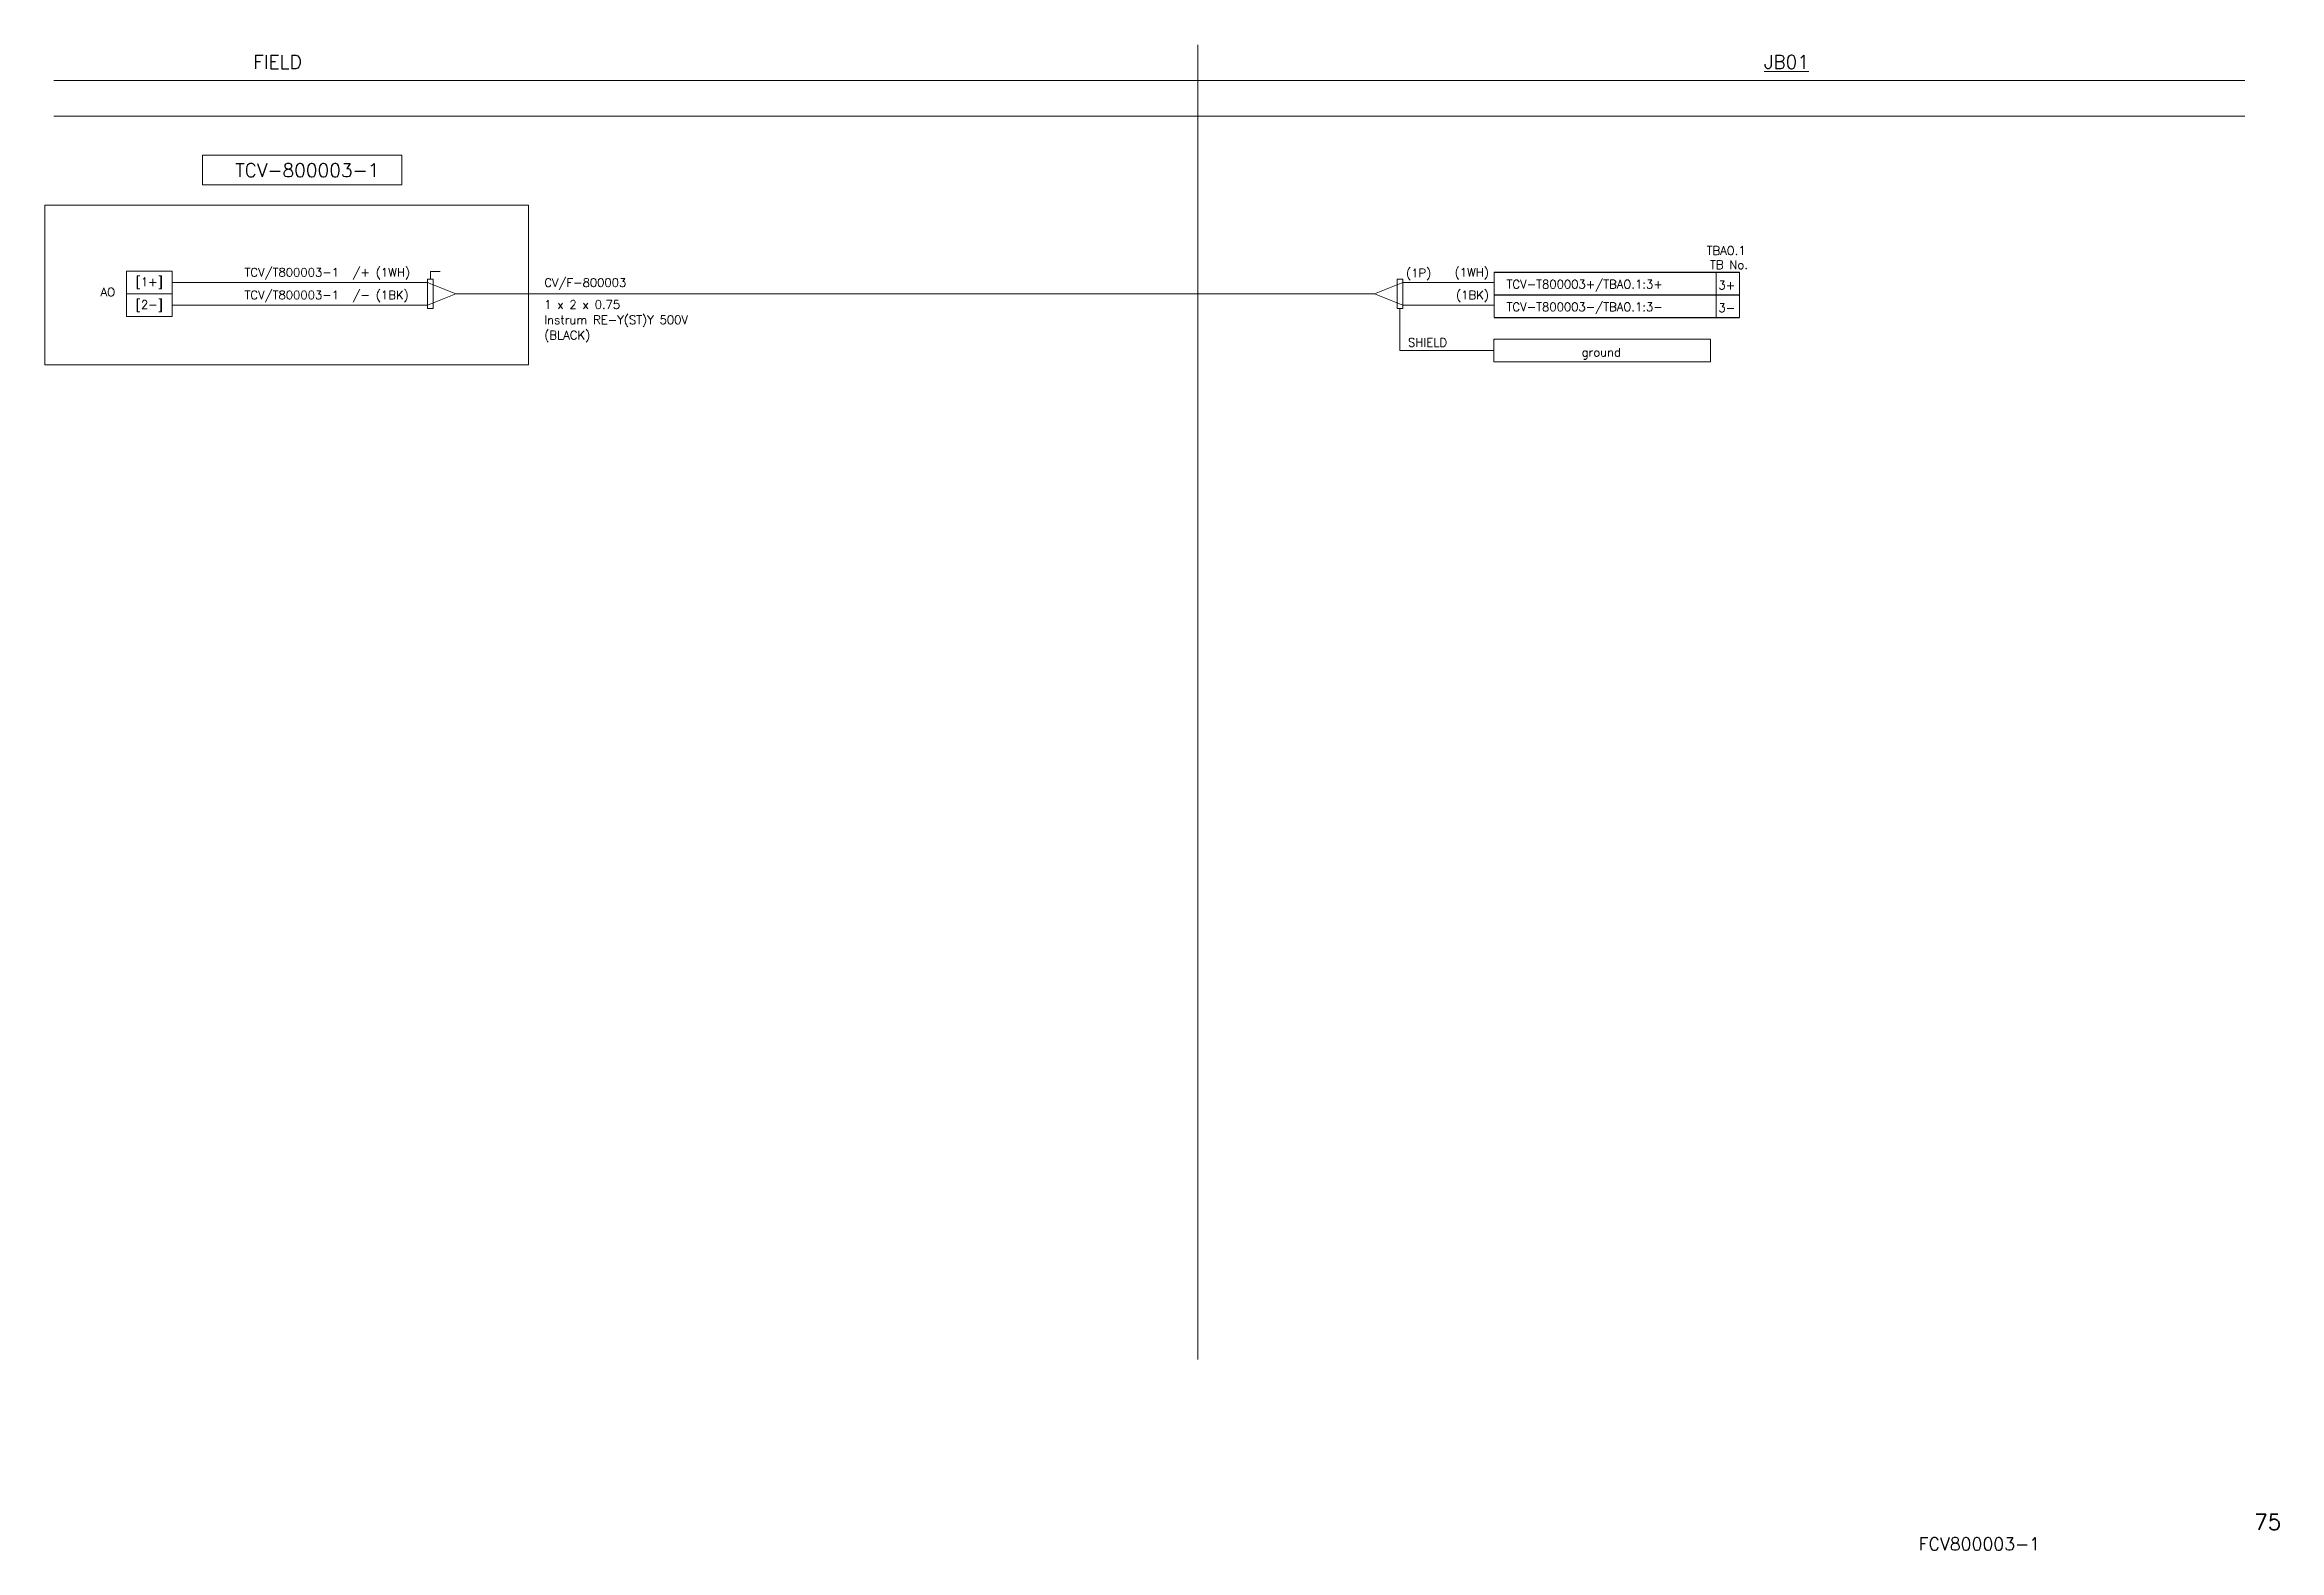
# Model space of a CAD drawing. Header units: millimetres. Extents: x -14942 to 24072, y -50285 to 2207.
# Drawn here: x -9800.6 to -9406.9, y -23633.9 to -23368.7 of the extents above; entities that cross this region are included whole.
import ezdxf
from ezdxf.enums import TextEntityAlignment as Align

# ---------------------------------------------------------------- set-up
doc = ezdxf.new("R2010")
doc.units = ezdxf.units.MM
doc.header["$MEASUREMENT"] = 0
for name, color, linetype in [('BORDER', 3, 'CONTINUOUS'), ('INSTRU', 4, 'CONTINUOUS'), ('INSTRUMENT', 1, 'CONTINUOUS'), ('LINE', 3, 'CONTINUOUS'), ('TEXT', 2, 'CONTINUOUS')]:
    doc.layers.add(name, color=color, linetype=linetype)
doc.styles.add('ROMANS', font='romans')

msp = doc.modelspace()

# ---------------------------------------------------------------- texts
at = {"layer": 'TEXT', "color": 7, "lineweight": 13, "style": 'ROMANS'}
for s, height, p in [('FIELD', 2.4, (-9763.88, -23372.94)), ('%%UJB01', 2.4, (-9497.7, -23372.94)), ('TBAO.1', 1.5, (-9507.81, -23405.72)), ('TB No.', 1.5, (-9507.22, -23408.22)), ('TCV/T800003-1', 1.5, (-9765.42, -23409.55)), ('/+ (1WH)', 1.5, (-9746.41, -23409.55)), ('(1P)', 1.5, (-9560.77, -23409.68)), ('TCV-T800003+/TBAO.1:3+', 1.5, (-9543.06, -23411.65)), ('3+', 1.5, (-9505.75, -23411.8)), ('TCV/T800003-1', 1.5, (-9765.42, -23413.55)), ('/- (1BK)', 1.5, (-9746.41, -23413.55)), ('TCV-T800003-/TBAO.1:3-', 1.5, (-9543.06, -23415.64)), ('3-', 1.5, (-9505.75, -23415.79)), ('SHIELD', 1.5, (-9560.42, -23421.9)), ('FCV800003-1', 2.24, (-9470.45, -23633.88))]:
    msp.add_text(s, height=height, dxfattribs=at).set_placement(p)
msp.add_text('TCV-800003-1', height=2.4, dxfattribs=at).set_placement((-9754.36, -23392.01), align=Align.CENTER)
for s, height, p in [('[1+]', 1.5, (-9782.21, -23410.59)), ('[2-]', 1.5, (-9782.21, -23414.59)), ('75', 2.8, (-9408.95, -23628.89))]:
    msp.add_text(s, height=height, dxfattribs=at).set_placement(p, align=Align.MIDDLE)
at = {"layer": 'TEXT', "color": 0, "lineweight": 13, "style": 'ROMANS'}
for s, p in [('CV/F-800003', (-9712.62, -23411.36)), ('1 x 2 x 0.75', (-9712.62, -23415.22)), ('Instrum RE-Y(ST)Y 500V', (-9712.62, -23417.92)), ('(BLACK)', (-9712.62, -23420.62))]:
    msp.add_text(s, height=1.5, dxfattribs=at).set_placement(p)
at = {"layer": 'TEXT', "color": 7, "lineweight": 13, "style": 'ROMANS'}
for s, p in [('(1WH)', (-9546.17, -23409.55)), ('AO', (-9788.23, -23413.03)), ('(1BK)', (-9546.17, -23413.55))]:
    msp.add_text(s, height=1.5, dxfattribs=at).set_placement(p, align=Align.RIGHT)

# ---------------------------------------------------------------- blocks, each defined once
blk = doc.blocks.new('BOX2')
at = {"layer": 'INSTRU', "color": 7, "lineweight": 13}
for p, q in [((-10467.87, -3369.91), (-10467.87, -3377.89)), ((-10428.76, -3369.91), (-10428.76, -3377.89)), ((-10424.64, -3369.91), (-10424.64, -3377.89))]:
    blk.add_line(p, q, dxfattribs=at)
at = {"layer": 'INSTRUMENT', "color": 7}
for p, q in [((-10467.87, -3369.91), (-10424.64, -3369.91)), ((-10467.87, -3373.9), (-10424.64, -3373.9)), ((-10467.87, -3377.89), (-10424.64, -3377.89))]:
    blk.add_line(p, q, dxfattribs=at)
blk = doc.blocks.new('AA')
at = {"layer": 'INSTRU', "color": 7, "lineweight": 13}
for p, q in [((660.4, -1836.06), (674.52, -1836.06)), ((660.4, -1836.06), (660.4, -1840.06)), ((667.71, -1836.06), (698.6, -1836.06)), ((698.6, -1836.06), (698.6, -1840.06)), ((660.41, -1840.06), (698.6, -1840.06))]:
    blk.add_line(p, q, dxfattribs=at)
at = {"layer": 'TEXT', "color": 7, "lineweight": 13, "style": 'ROMANS'}
blk.add_text('ground', height=1.5, dxfattribs=at).set_placement((675.86, -1839.1))

# ---------------------------------------------------------------- linework, layer by layer
at = {"layer": 'BORDER', "color": 7, "lineweight": 13, "ltscale": 2.5}
msp.add_line((-9597.49, -23368.71), (-9597.49, -23600.25), dxfattribs=at)
at = {"layer": 'BORDER', "color": 7, "lineweight": 13}
for p, q in [((-9799.03, -23375.01), (-9413, -23375.01)), ((-9799.03, -23381.31), (-9413, -23381.31))]:
    msp.add_line(p, q, dxfattribs=at)
at = {"layer": 'INSTRU', "color": 7, "lineweight": 13}
for p, q in [((-9786.21, -23408.59), (-9778.21, -23408.59)), ((-9786.21, -23408.59), (-9786.21, -23412.59)), ((-9778.21, -23408.59), (-9778.21, -23412.59)), ((-9786.21, -23412.59), (-9778.21, -23412.59)), ((-9786.21, -23412.59), (-9786.21, -23416.59)), ((-9778.21, -23412.59), (-9778.21, -23416.59)), ((-9786.21, -23416.59), (-9778.21, -23416.59)), ((-9786.21, -23416.59), (-9778.21, -23416.59)), ((-9545.26, -23420.59), (-9545.26, -23420.72))]:
    msp.add_line(p, q, dxfattribs=at)
at = {"layer": 'LINE', "color": 7, "lineweight": 13}
for p, q in [((-9772.81, -23388.19), (-9737.72, -23388.19)), ((-9772.81, -23388.19), (-9772.81, -23393.4)), ((-9737.72, -23388.19), (-9737.72, -23393.4)), ((-9772.81, -23393.4), (-9737.72, -23393.4)), ((-9778.21, -23410.59), (-9733.19, -23410.59)), ((-9733.19, -23409.99), (-9733.19, -23415.19)), ((-9733.19, -23409.99), (-9732.19, -23409.99)), ((-9728.19, -23412.59), (-9733.19, -23410.59)), ((-9732.69, -23408.65), (-9730.98, -23408.65)), ((-9732.19, -23409.99), (-9732.19, -23415.19)), ((-9566.35, -23412.59), (-9561.35, -23410.59)), ((-9561.35, -23409.99), (-9562.35, -23409.99)), ((-9562.35, -23409.99), (-9562.35, -23415.19)), ((-9561.35, -23409.99), (-9561.35, -23415.19)), ((-9545.26, -23410.59), (-9561.35, -23410.59)), ((-9778.21, -23414.59), (-9733.19, -23414.59)), ((-9733.19, -23414.59), (-9728.19, -23412.59)), ((-9566.35, -23412.59), (-9561.35, -23414.59)), ((-9545.26, -23414.59), (-9561.35, -23414.59)), ((-9733.19, -23415.19), (-9732.19, -23415.19)), ((-9561.35, -23415.19), (-9562.35, -23415.19)), ((-9561.85, -23415.19), (-9561.85, -23422.59)), ((-9561.85, -23415.19), (-9561.85, -23422.59)), ((-9545.31, -23422.59), (-9561.85, -23422.59))]:
    msp.add_line(p, q, dxfattribs=at)
at = {"layer": 'LINE', "color": 7, "lineweight": 13, "ltscale": 8}
for p, q in [((-9800.64, -23425.12), (-9800.64, -23396.98)), ((-9715.41, -23396.98), (-9800.64, -23396.98)), ((-9715.41, -23425.12), (-9715.41, -23396.98)), ((-9715.41, -23425.12), (-9800.64, -23425.12))]:
    msp.add_line(p, q, dxfattribs=at)
at = {"layer": 'LINE', "color": 0, "lineweight": 13}
msp.add_line((-9728.19, -23412.59), (-9566.35, -23412.59), dxfattribs=at)
at = {"layer": 'TEXT', "color": 7, "lineweight": 13}
msp.add_line((-9732.69, -23409.99), (-9732.69, -23408.65), dxfattribs=at)

# ---------------------------------------------------------------- block references
at = {"layer": 'INSTRUMENT', "color": 7}
msp.add_blockref('BOX2', (922.61, -20038.85), dxfattribs=at)
at = {"layer": 'INSTRUMENT', "color": 1}
msp.add_blockref('AA', (-10205.71, -21584.53), dxfattribs=at)

msp.set_redraw_order([(e.dxf.handle, doc.entitydb.next_handle()) for e in msp.query("TEXT MTEXT ATTDEF DIMENSION ARC_DIMENSION")])  # texts and dimensions are drawn at this point

doc.saveas('drawing.dxf')
